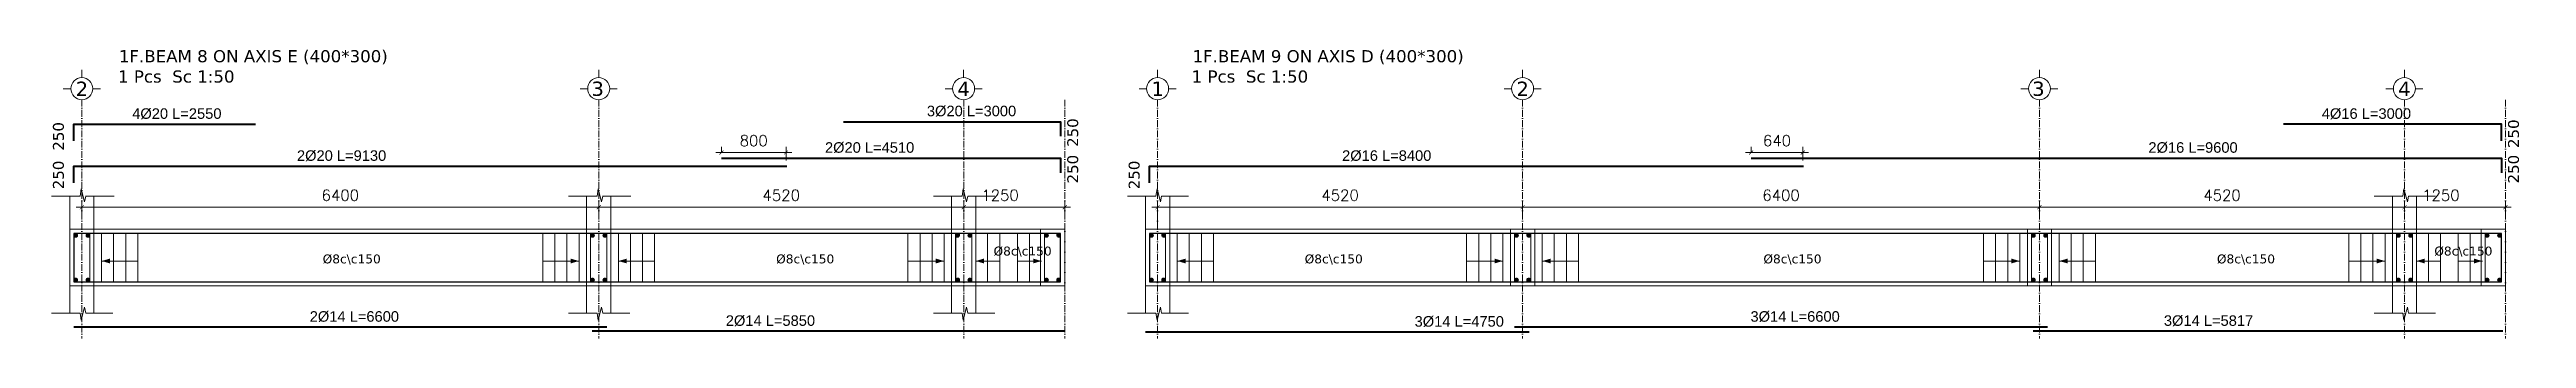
# Model space of a CAD drawing. Header units: inches. Extents: x -17020 to 43805, y -10194 to 123061.
# Drawn here: x 14624 to 17691, y 113907 to 114264 of the extents above; entities that cross this region are included whole.
import ezdxf

# ---------------------------------------------------------------- set-up
doc = ezdxf.new("R2010")
doc.units = ezdxf.units.IN
doc.header["$LTSCALE"] = 0.7
doc.header["$MEASUREMENT"] = 0
doc.linetypes.add('ACAD_ISO10W100', pattern=[18, 12, -3, 0, -3])
doc.layers.get('0').update_dxf_attribs({"lineweight": 13})
doc.layers.get('Defpoints').update_dxf_attribs({"lineweight": 5})
for name, color, linetype, lineweight in [('axis', 254, 'ACAD_ISO10W100', 9), ('BEAM FRAME', 5, 'Continuous', 18), ('COLUMN', 4, 'Continuous', 20), ('elevline', 30, 'Continuous', 20), ('FRAME 070', 5, 'Continuous', 60), ('hatch', 9, 'Continuous', 9), ('renforcment', 141, 'Continuous', 40), ('tex', 3, 'Continuous', 25), ('TEXT', 3, 'Continuous', 25), ('top rein. extension', 50, 'Continuous', 20), ('top renforcment', 7, 'Continuous', 40)]:
    doc.layers.add(name, color=color, linetype=linetype, lineweight=lineweight)
doc.styles.add('100', font='romans.shx', dxfattribs={"height": 13.5})
doc.styles.add('romanc', font='verdana.ttf', dxfattribs={"height": 250})
doc.styles.get("Standard").update_dxf_attribs({"font": 'arial.ttf', "height": 13})
doc.dimstyles.new('100', dxfattribs={"dimtxt": 13.5, "dimasz": 5, "dimexe": 7, "dimexo": 7, "dimgap": 8, "dimtad": 1, "dimdec": 0, "dimlfac": 10, "dimzin": 4, "dimdsep": 46, "dimtxsty": '100', "dimblk": 'ARCHTICK', "dimcen": 0.09, "dimdle": 7, "dimclrd": 1, "dimclre": 8, "dimclrt": 2, "dimadec": 0, "dimazin": 1, "dimtfac": 1, "dimtdec": 0, "dimtix": 1, "dimtofl": 0, "dimtmove": 0, "dimatfit": 3, "dimldrblk": 'ARCHTICK', "dimfxl": 0.18, "dimtolj": 1, "dimtzin": 0, "dimlwd": -1, "dimlwe": -1, "dimarcsym": 0})
doc.dimstyles.get("Standard").update_dxf_attribs({"dimtxt": 13, "dimasz": 5, "dimexe": 0.18, "dimexo": 0.0625, "dimgap": 6, "dimtad": 1, "dimdec": 0, "dimlfac": 10, "dimzin": 0, "dimdsep": 46, "dimtxsty": 'Standard', "dimblk": 'ARCHTICK', "dimcen": 0.09, "dimse1": 1, "dimse2": 1, "dimclrd": 1, "dimclre": 7, "dimclrt": 3, "dimadec": 0, "dimazin": 0, "dimtfac": 1, "dimtdec": 0, "dimtix": 1, "dimtofl": 0, "dimtmove": 0, "dimatfit": 3, "dimldrblk": 'ARCHTICK', "dimfxl": 1, "dimtolj": 1, "dimtzin": 0, "dimarcsym": 0})

msp = doc.modelspace()

# ---------------------------------------------------------------- texts
at = {"layer": 'tex', "style": 'romanc'}
for p in [(14961.95, 113999.54, -33654.09), (15523.48, 113999.54, -33654.09), (15792.66, 114009.27, -33654.09), (16177.91, 113999.54, -33654.09), (16745.95, 113999.54, -33654.09), (17307.48, 113999.54, -33654.09), (17576.66, 114009.27, -33654.09)]:
    msp.add_text('%%C8c\\c150', height=11, dxfattribs=at).set_placement(p)
at = {"layer": 'TEXT', "style": 'romanc'}
for s, height, p in [('1F.BEAM 8 ON AXIS E (400*300)', 15, (14709.59, 114248.04, -217.91)), ('1F.BEAM 9 ON AXIS D (400*300)', 15, (16039.01, 114248.04, -217.91)), ('2', 17.6, (14656.16, 114206.51, -217.91)), ('1 Pcs  Sc 1:50 ', 15, (14708.57, 114222.94, -217.91)), ('3', 17.6, (15294.82, 114206.51, -217.91)), ('4', 17.6, (15747.96, 114206.5, -217.91)), ('1', 17.6, (15988.16, 114206.51, -217.91)), ('1 Pcs  Sc 1:50 ', 15, (16037.99, 114222.94, -217.91)), ('2', 17.6, (16440.16, 114206.51, -217.91)), ('3', 17.6, (17078.82, 114206.51, -217.91)), ('4', 17.6, (17531.96, 114206.5, -217.91))]:
    msp.add_text(s, height=height, dxfattribs=at).set_placement(p)
for p in [(14641.48, 114138.82, -72739.24), (15897.44, 114143.43, -73392.95), (17681.44, 114142.07, -73392.95), (14641.48, 114091.13, -72739.24), (15897.44, 114098.31, -73392.95), (15973.48, 114091.13, -72957.14), (17681.44, 114098.31, -73392.95)]:
    msp.add_text('250', height=13.5, rotation=90, dxfattribs=at).set_placement(p)

# ---------------------------------------------------------------- blocks, each defined once
blk = doc.blocks.new('*D496')
at = {"layer": 'Defpoints', "color": 0, "transparency": 16777216}
for p in [(14623.8, 114119.5, -0.5), (14623.8, 114119.5), (15536.7, 114119.5, -167.8)]:
    blk.add_point(p, dxfattribs=at)
at = {"layer": 'TEXT', "color": 3, "transparency": 16777216, "insert": (14985.4, 114132.5), "char_height": 13, "attachment_point": 5}
blk.add_mtext('\\A1;2%%C20 L=9130', dxfattribs=at)
blk = doc.blocks.new('_ArchTick')
at = {"color": 0, "linetype": 'ByBlock', "lineweight": 0, "const_width": 0.15}
blk.add_lwpolyline([(-0.5, -0.5), (0.5, 0.5)], dxfattribs=at)
blk = doc.blocks.new('*D497')
at = {"color": 1, "transparency": 16777216}
blk.add_line((15296.8, 114068.9), (15762.8, 114068.9), dxfattribs=at)
at = {"color": 8, "transparency": 16777216}
for p, q in [((15303.8, 114062.3), (15303.8, 114075.9)), ((15755.8, 114062.9), (15755.8, 114075.9))]:
    blk.add_line(p, q, dxfattribs=at)
at = {"layer": 'Defpoints', "color": 0, "transparency": 16777216}
for p in [(15755.8, 114068.9), (15303.8, 114055.3), (15755.8, 114055.9)]:
    blk.add_point(p, dxfattribs=at)
at = {"color": 1, "transparency": 16777216, "xscale": 5, "yscale": 5, "zscale": 5, "rotation": 180}
blk.add_blockref('_ArchTick', (15303.8, 114068.9), dxfattribs=at)
at = {"color": 1, "transparency": 16777216, "xscale": 5, "yscale": 5, "zscale": 5}
blk.add_blockref('_ArchTick', (15755.8, 114068.9), dxfattribs=at)
at = {"color": 2, "transparency": 16777216, "insert": (15529.8, 114083.7), "char_height": 13.5, "attachment_point": 5, "style": '100'}
blk.add_mtext('\\A1;4520', dxfattribs=at)
blk = doc.blocks.new('*D498')
at = {"layer": 'Defpoints', "color": 0, "transparency": 16777216}
for p in [(15455.7, 114129.5, -157.8), (15455.7, 114129.5), (15906.8, 114129.5, -218.5)]:
    blk.add_point(p, dxfattribs=at)
at = {"layer": 'TEXT', "color": 3, "transparency": 16777216, "insert": (15639.2, 114142.5), "char_height": 13, "attachment_point": 5}
blk.add_mtext('\\A1;2%%C20 L=4510', dxfattribs=at)
blk = doc.blocks.new('*D504')
at = {"color": 1, "transparency": 16777216}
blk.add_line((15542.7, 114136.5), (15448.7, 114136.5), dxfattribs=at)
at = {"color": 8, "transparency": 16777216}
for p, q in [((15455.7, 114136.5), (15455.7, 114143.5)), ((15535.7, 114126.5), (15535.7, 114143.5))]:
    blk.add_line(p, q, dxfattribs=at)
at = {"layer": 'Defpoints', "color": 0, "transparency": 16777216}
for p in [(15455.7, 114136.5), (15455.7, 114129.5), (15535.7, 114119.5)]:
    blk.add_point(p, dxfattribs=at)
at = {"color": 1, "transparency": 16777216, "xscale": 5, "yscale": 5, "zscale": 5, "rotation": 180}
blk.add_blockref('_ArchTick', (15455.7, 114136.5), dxfattribs=at)
at = {"color": 1, "transparency": 16777216, "xscale": 5, "yscale": 5, "zscale": 5}
blk.add_blockref('_ArchTick', (15535.7, 114136.5), dxfattribs=at)
at = {"color": 2, "transparency": 16777216, "insert": (15495.7, 114151.2), "char_height": 13.5, "attachment_point": 5, "style": '100'}
blk.add_mtext('\\A1;800', dxfattribs=at)
blk = doc.blocks.new('*D499')
at = {"color": 1, "transparency": 16777216}
blk.add_line((15310.8, 114068.9), (14656.8, 114068.9), dxfattribs=at)
at = {"color": 8, "transparency": 16777216}
for p, q in [((14663.8, 114060), (14663.8, 114075.9)), ((15303.8, 114062.3), (15303.8, 114075.9))]:
    blk.add_line(p, q, dxfattribs=at)
at = {"layer": 'Defpoints', "color": 0, "transparency": 16777216}
for p in [(14663.8, 114068.9), (14663.8, 114053), (15303.8, 114055.3)]:
    blk.add_point(p, dxfattribs=at)
at = {"color": 1, "transparency": 16777216, "xscale": 5, "yscale": 5, "zscale": 5, "rotation": 180}
blk.add_blockref('_ArchTick', (14663.8, 114068.9), dxfattribs=at)
at = {"color": 1, "transparency": 16777216, "xscale": 5, "yscale": 5, "zscale": 5}
blk.add_blockref('_ArchTick', (15303.8, 114068.9), dxfattribs=at)
at = {"color": 2, "transparency": 16777216, "insert": (14983.8, 114083.7), "char_height": 13.5, "attachment_point": 5, "style": '100'}
blk.add_mtext('\\A1;6400', dxfattribs=at)
blk = doc.blocks.new('*D500')
at = {"layer": 'Defpoints', "color": 0, "transparency": 16777216}
for p in [(14623.8, 114171.4, -218.4), (14623.8, 114171.4), (14878.8, 114171.4, -217.9)]:
    blk.add_point(p, dxfattribs=at)
at = {"layer": 'TEXT', "color": 3, "transparency": 16777216, "insert": (14781.4, 114184.4), "char_height": 13, "attachment_point": 5}
blk.add_mtext('\\A1;4%%C20 L=2550', dxfattribs=at)
blk = doc.blocks.new('*D501')
at = {"layer": 'Defpoints', "color": 0, "transparency": 16777216}
for p in [(14653.8, 113920.7, -13652.7), (15313.8, 113920.7, -37100.9), (15313.8, 113920.7)]:
    blk.add_point(p, dxfattribs=at)
at = {"layer": 'TEXT', "color": 3, "transparency": 16777216, "insert": (15001.2, 113933.7), "char_height": 13, "attachment_point": 5}
blk.add_mtext('\\A1;2%%C14 L=6600', dxfattribs=at)
blk = doc.blocks.new('*D502')
at = {"color": 1, "transparency": 16777216}
blk.add_line((15887.8, 114068.9), (15748.8, 114068.9), dxfattribs=at)
at = {"color": 8, "transparency": 16777216}
for p, q in [((15755.8, 114062.8), (15755.8, 114075.9)), ((15880.8, 114062.6), (15880.8, 114075.9))]:
    blk.add_line(p, q, dxfattribs=at)
at = {"layer": 'Defpoints', "color": 0, "transparency": 16777216}
for p in [(15755.8, 114068.9), (15755.8, 114055.8), (15880.8, 114055.6)]:
    blk.add_point(p, dxfattribs=at)
at = {"color": 1, "transparency": 16777216, "xscale": 5, "yscale": 5, "zscale": 5, "rotation": 180}
blk.add_blockref('_ArchTick', (15755.8, 114068.9), dxfattribs=at)
at = {"color": 1, "transparency": 16777216, "xscale": 5, "yscale": 5, "zscale": 5}
blk.add_blockref('_ArchTick', (15880.8, 114068.9), dxfattribs=at)
at = {"color": 2, "transparency": 16777216, "insert": (15800.8, 114083.7), "char_height": 13.5, "attachment_point": 5, "style": '100'}
blk.add_mtext('\\A1;1250', dxfattribs=at)
blk = doc.blocks.new('*D503')
at = {"layer": 'Defpoints', "color": 0, "transparency": 16777216}
for p in [(15295.8, 113915.6, -13652.7), (15880.8, 113915.6, -37100.9), (15880.8, 113915.6)]:
    blk.add_point(p, dxfattribs=at)
at = {"layer": 'TEXT', "color": 3, "transparency": 16777216, "insert": (15516.4, 113928.6), "char_height": 13, "attachment_point": 5}
blk.add_mtext('\\A1;2%%C14 L=5850', dxfattribs=at)
blk = doc.blocks.new('*D505')
at = {"layer": 'Defpoints', "color": 0, "transparency": 16777216}
for p in [(15606.7, 114174.6, -157.8), (15606.7, 114174.6), (15906.8, 114174.6, -218.5)]:
    blk.add_point(p, dxfattribs=at)
at = {"layer": 'TEXT', "color": 3, "transparency": 16777216, "insert": (15765.4, 114187.6), "char_height": 13, "attachment_point": 5}
blk.add_mtext('\\A1;3%%C20 L=3000', dxfattribs=at)
blk = doc.blocks.new('*D516')
at = {"layer": 'Defpoints', "color": 0, "transparency": 16777216}
for p in [(15955.8, 114119.5, -218.4), (15955.8, 114119.5), (16795.7, 114119.5, -167.8)]:
    blk.add_point(p, dxfattribs=at)
at = {"layer": 'TEXT', "color": 3, "transparency": 16777216, "insert": (16279.5, 114132.5), "char_height": 13, "attachment_point": 5}
blk.add_mtext('\\A1;2%%C16 L=8400', dxfattribs=at)
blk = doc.blocks.new('*D517')
at = {"color": 1, "transparency": 16777216}
blk.add_line((17080.8, 114068.9), (17546.8, 114068.9), dxfattribs=at)
at = {"color": 8, "transparency": 16777216}
for p, q in [((17087.8, 114062.3), (17087.8, 114075.9)), ((17539.8, 114062.9), (17539.8, 114075.9))]:
    blk.add_line(p, q, dxfattribs=at)
at = {"layer": 'Defpoints', "color": 0, "transparency": 16777216}
for p in [(17539.8, 114068.9), (17087.8, 114055.3), (17539.8, 114055.9)]:
    blk.add_point(p, dxfattribs=at)
at = {"color": 1, "transparency": 16777216, "xscale": 5, "yscale": 5, "zscale": 5, "rotation": 180}
blk.add_blockref('_ArchTick', (17087.8, 114068.9), dxfattribs=at)
at = {"color": 1, "transparency": 16777216, "xscale": 5, "yscale": 5, "zscale": 5}
blk.add_blockref('_ArchTick', (17539.8, 114068.9), dxfattribs=at)
at = {"color": 2, "transparency": 16777216, "insert": (17313.8, 114083.7), "char_height": 13.5, "attachment_point": 5, "style": '100'}
blk.add_mtext('\\A1;4520', dxfattribs=at)
blk = doc.blocks.new('*D518')
at = {"layer": 'Defpoints', "color": 0, "transparency": 16777216}
for p in [(16730.7, 114129.5, -157.8), (16730.7, 114129.5), (17690.8, 114129.5, -218.5)]:
    blk.add_point(p, dxfattribs=at)
at = {"layer": 'TEXT', "color": 3, "transparency": 16777216, "insert": (17277.9, 114142.5), "char_height": 13, "attachment_point": 5}
blk.add_mtext('\\A1;2%%C16 L=9600', dxfattribs=at)
blk = doc.blocks.new('*D526')
at = {"color": 1, "transparency": 16777216}
blk.add_line((16801.7, 114136.5), (16723.7, 114136.5), dxfattribs=at)
at = {"color": 8, "transparency": 16777216}
for p, q in [((16730.7, 114136.5), (16730.7, 114143.5)), ((16794.7, 114126.5), (16794.7, 114143.5))]:
    blk.add_line(p, q, dxfattribs=at)
at = {"layer": 'Defpoints', "color": 0, "transparency": 16777216}
for p in [(16730.7, 114136.5), (16730.7, 114129.5), (16794.7, 114119.5)]:
    blk.add_point(p, dxfattribs=at)
at = {"color": 1, "transparency": 16777216, "xscale": 5, "yscale": 5, "zscale": 5, "rotation": 180}
blk.add_blockref('_ArchTick', (16730.7, 114136.5), dxfattribs=at)
at = {"color": 1, "transparency": 16777216, "xscale": 5, "yscale": 5, "zscale": 5}
blk.add_blockref('_ArchTick', (16794.7, 114136.5), dxfattribs=at)
at = {"color": 2, "transparency": 16777216, "insert": (16762.7, 114151.2), "char_height": 13.5, "attachment_point": 5, "style": '100'}
blk.add_mtext('\\A1;640', dxfattribs=at)
blk = doc.blocks.new('*D519')
at = {"color": 1, "transparency": 16777216}
blk.add_line((17094.8, 114068.9), (16440.8, 114068.9), dxfattribs=at)
at = {"color": 8, "transparency": 16777216}
for p, q in [((16447.8, 114060), (16447.8, 114075.9)), ((17087.8, 114062.3), (17087.8, 114075.9))]:
    blk.add_line(p, q, dxfattribs=at)
at = {"layer": 'Defpoints', "color": 0, "transparency": 16777216}
for p in [(16447.8, 114068.9), (16447.8, 114053), (17087.8, 114055.3)]:
    blk.add_point(p, dxfattribs=at)
at = {"color": 1, "transparency": 16777216, "xscale": 5, "yscale": 5, "zscale": 5, "rotation": 180}
blk.add_blockref('_ArchTick', (16447.8, 114068.9), dxfattribs=at)
at = {"color": 1, "transparency": 16777216, "xscale": 5, "yscale": 5, "zscale": 5}
blk.add_blockref('_ArchTick', (17087.8, 114068.9), dxfattribs=at)
at = {"color": 2, "transparency": 16777216, "insert": (16767.8, 114083.7), "char_height": 13.5, "attachment_point": 5, "style": '100'}
blk.add_mtext('\\A1;6400', dxfattribs=at)
blk = doc.blocks.new('*D520')
at = {"color": 1, "transparency": 16777216}
blk.add_line((15988.8, 114068.9), (16454.8, 114068.9), dxfattribs=at)
at = {"color": 8, "transparency": 16777216}
for p, q in [((15995.8, 114047.7), (15995.8, 114075.9)), ((16447.8, 114060), (16447.8, 114075.9))]:
    blk.add_line(p, q, dxfattribs=at)
at = {"layer": 'Defpoints', "color": 0, "transparency": 16777216}
for p in [(16447.8, 114068.9), (15995.8, 114040.7), (16447.8, 114053)]:
    blk.add_point(p, dxfattribs=at)
at = {"color": 1, "transparency": 16777216, "xscale": 5, "yscale": 5, "zscale": 5, "rotation": 180}
blk.add_blockref('_ArchTick', (15995.8, 114068.9), dxfattribs=at)
at = {"color": 1, "transparency": 16777216, "xscale": 5, "yscale": 5, "zscale": 5}
blk.add_blockref('_ArchTick', (16447.8, 114068.9), dxfattribs=at)
at = {"color": 2, "transparency": 16777216, "insert": (16221.8, 114083.7), "char_height": 13.5, "attachment_point": 5, "style": '100'}
blk.add_mtext('\\A1;4520', dxfattribs=at)
blk = doc.blocks.new('*D521')
at = {"layer": 'Defpoints', "color": 0, "transparency": 16777216}
for p in [(17389.8, 114171.4, -209.5), (17689.8, 114171.4, -218.4), (17689.8, 114171.4)]:
    blk.add_point(p, dxfattribs=at)
at = {"layer": 'TEXT', "color": 3, "transparency": 16777216, "insert": (17492.6, 114184.4), "char_height": 13, "attachment_point": 5}
blk.add_mtext('\\A1;4%%C16 L=3000', dxfattribs=at)
blk = doc.blocks.new('*D522')
at = {"layer": 'Defpoints', "color": 0, "transparency": 16777216}
for p in [(15980.8, 113914.6, -13652.7), (16455.8, 113914.6, -37100.9), (16455.8, 113914.6)]:
    blk.add_point(p, dxfattribs=at)
at = {"layer": 'TEXT', "color": 3, "transparency": 16777216, "insert": (16369.3, 113927.6), "char_height": 13, "attachment_point": 5}
blk.add_mtext('\\A1;3%%C14 L=4750', dxfattribs=at)
blk = doc.blocks.new('*D523')
at = {"layer": 'Defpoints', "color": 0, "transparency": 16777216}
for p in [(16437.8, 113920.7, -13652.7), (17097.8, 113920.7, -37100.9), (17097.8, 113920.7)]:
    blk.add_point(p, dxfattribs=at)
at = {"layer": 'TEXT', "color": 3, "transparency": 16777216, "insert": (16785.2, 113933.7), "char_height": 13, "attachment_point": 5}
blk.add_mtext('\\A1;3%%C14 L=6600', dxfattribs=at)
blk = doc.blocks.new('*D524')
at = {"color": 1, "transparency": 16777216}
blk.add_line((17671.8, 114068.9), (17532.8, 114068.9), dxfattribs=at)
at = {"color": 8, "transparency": 16777216}
for p, q in [((17539.8, 114062.8), (17539.8, 114075.9)), ((17664.8, 114062.6), (17664.8, 114075.9))]:
    blk.add_line(p, q, dxfattribs=at)
at = {"layer": 'Defpoints', "color": 0, "transparency": 16777216}
for p in [(17539.8, 114068.9), (17539.8, 114055.8), (17664.8, 114055.6)]:
    blk.add_point(p, dxfattribs=at)
at = {"color": 1, "transparency": 16777216, "xscale": 5, "yscale": 5, "zscale": 5, "rotation": 180}
blk.add_blockref('_ArchTick', (17539.8, 114068.9), dxfattribs=at)
at = {"color": 1, "transparency": 16777216, "xscale": 5, "yscale": 5, "zscale": 5}
blk.add_blockref('_ArchTick', (17664.8, 114068.9), dxfattribs=at)
at = {"color": 2, "transparency": 16777216, "insert": (17584.8, 114083.7), "char_height": 13.5, "attachment_point": 5, "style": '100'}
blk.add_mtext('\\A1;1250', dxfattribs=at)
blk = doc.blocks.new('*D525')
at = {"layer": 'Defpoints', "color": 0, "transparency": 16777216}
for p in [(17079.8, 113915.6, -13652.7), (17661.5, 113915.6, -37100.9), (17661.5, 113915.6)]:
    blk.add_point(p, dxfattribs=at)
at = {"layer": 'TEXT', "color": 3, "transparency": 16777216, "insert": (17297.1, 113928.6), "char_height": 13, "attachment_point": 5}
blk.add_mtext('\\A1;3%%C14 L=5817', dxfattribs=at)

# ---------------------------------------------------------------- dimensions: what is measured, and where the dimension line sits
for base, p1, p2, picture, middle in [((15455.74, 114136.49, -217.91), (15535.74, 114119.49, -217.91), (15455.74, 114129.49, -217.91), '*D504', (15495.74, 114151.24, -217.91)), ((16730.74, 114136.49, -217.91), (16794.74, 114119.49, -217.91), (16730.74, 114129.49, -217.91), '*D526', (16762.74, 114151.24, -217.91))]:
    dim = msp.add_linear_dim(base=base, p1=p1, p2=p2, dimstyle='100')
    dim.commit()
    dim.dimension.update_dxf_attribs({"geometry": picture, "text_midpoint": middle})
for base, p1, p2, picture, middle in [((14663.76, 114068.91, -217.91), (15303.76, 114055.32, -217.91), (14663.76, 114053, -217.91), '*D499', (14983.76, 114068.91, -217.91)), ((15755.76, 114068.91, -217.91), (15880.76, 114055.59, -217.91), (15755.76, 114055.8, -217.91), '*D502', (15800.76, 114068.91, -217.91)), ((16447.76, 114068.91, -217.91), (17087.76, 114055.32, -217.91), (16447.76, 114053, -217.91), '*D519', (16767.76, 114068.91, -217.91)), ((17539.76, 114068.91, -217.91), (17664.76, 114055.59, -217.91), (17539.76, 114055.8, -217.91), '*D524', (17584.76, 114068.91, -217.91))]:
    dim = msp.add_linear_dim(base=base, p1=p1, p2=p2, angle=180, dimstyle='100')
    dim.commit()
    dim.dimension.update_dxf_attribs({"geometry": picture, "text_midpoint": middle, "dimtype": 160})
for base, p1, p2, picture, middle in [((15755.76, 114068.91, -217.91), (15303.76, 114055.32, -217.91), (15755.76, 114055.92, -217.91), '*D497', (15529.76, 114068.91, -217.91)), ((16447.76, 114068.91, -217.91), (15995.76, 114040.72, -217.91), (16447.76, 114053, -217.91), '*D520', (16221.76, 114068.91, -217.91)), ((17539.76, 114068.91, -217.91), (17087.76, 114055.32, -217.91), (17539.76, 114055.92, -217.91), '*D517', (17313.76, 114068.91, -217.91))]:
    dim = msp.add_linear_dim(base=base, p1=p1, p2=p2, dimstyle='100')
    dim.commit()
    dim.dimension.update_dxf_attribs({"geometry": picture, "text_midpoint": middle, "dimtype": 160})
at = {"layer": 'TEXT'}
for base, p1, p2, angle, text, picture, middle in [((14623.76, 114171.4), (14878.76, 114171.4, -217.91), (14623.76, 114171.4, -218.39), 180, '4%%C20 L=<>', '*D500', (14781.42, 114171.4)), ((15606.74, 114174.61, -217.91), (15906.76, 114174.61, -436.45), (15606.74, 114174.61, -375.69), 180, '3%%C20 L=<>', '*D505', (15765.4, 114174.61, -217.91)), ((17689.76, 114171.4, -217.91), (17389.76, 114171.4, -427.45), (17689.76, 114171.4, -436.29), 0, '4%%C16 L=<>', '*D521', (17492.62, 114171.4, -217.91)), ((15455.74, 114129.49, -217.91), (15906.76, 114129.49, -436.45), (15455.74, 114129.49, -375.69), 180, '2%%C20 L=<>', '*D498', (15639.18, 114129.49, -217.91)), ((16730.74, 114129.49, -217.91), (17690.76, 114129.49, -436.45), (16730.74, 114129.49, -375.69), 180, '2%%C16 L=<>', '*D518', (17277.88, 114129.49, -217.91)), ((14623.76, 114119.49, -217.91), (15536.74, 114119.49, -385.67), (14623.76, 114119.49, -218.39), 180, '2%%C20 L=<>', '*D496', (14985.43, 114119.49, -217.91)), ((15955.76, 114119.49, -217.91), (16795.74, 114119.49, -385.67), (15955.76, 114119.49, -436.29), 180, '2%%C16 L=<>', '*D516', (16279.54, 114119.49, -217.91)), ((15313.76, 113920.74, 12149.06), (14653.76, 113920.74, -1503.63), (15313.76, 113920.74, -24951.83), 0, '2%%C14 L=<>', '*D501', (15001.15, 113920.74, 12149.06)), ((15880.76, 113915.62, 12149.06), (15295.76, 113915.62, -1503.63), (15880.76, 113915.62, -24951.83), 0, '2%%C14 L=<>', '*D503', (15516.36, 113915.62, 12149.06)), ((16455.76, 113914.6, 12149.06), (15980.76, 113914.6, -1503.63), (16455.76, 113914.6, -24951.83), 0, '3%%C14 L=<>', '*D522', (16369.34, 113914.6, 12149.06)), ((17097.76, 113920.74, 12149.06), (16437.76, 113920.74, -1503.63), (17097.76, 113920.74, -24951.83), 0, '3%%C14 L=<>', '*D523', (16785.15, 113920.74, 12149.06)), ((17661.46, 113915.62, 12149.06), (17079.76, 113915.62, -1503.63), (17661.46, 113915.62, -24951.83), 0, '3%%C14 L=<>', '*D525', (17297.06, 113915.62, 12149.06))]:
    dim = msp.add_linear_dim(base=base, p1=p1, p2=p2, angle=angle, text=text, dimstyle='Standard', override={"dimsd1": 1, "dimsd2": 1, "dimfxl": 0.1, "dimfxlon": 1}, dxfattribs=at)
    dim.commit()
    dim.dimension.update_dxf_attribs({"geometry": picture, "text_midpoint": middle, "dimtype": 161})

# ---------------------------------------------------------------- hatches: boundary and pattern name
at = {"layer": 'elevline'}
for points in [[(14658.52, 114034.24, 1), (14653.76, 114034.24, 1)], [(14669.01, 114034.24, -1), (14673.76, 114034.24, -1)], [(15298.52, 114034.24, 1), (15293.76, 114034.24, 1)], [(15309.01, 114034.24, -1), (15313.76, 114034.24, -1)], [(15750.52, 114034.24, 1), (15745.76, 114034.24, 1)], [(15761.01, 114034.24, -1), (15765.76, 114034.24, -1)], [(15860.52, 114034.24, 1), (15855.76, 114034.24, 1)], [(15871.01, 114034.24, -1), (15875.76, 114034.24, -1)], [(15990.52, 114034.24, 1), (15985.76, 114034.24, 1)], [(16001.01, 114034.24, -1), (16005.76, 114034.24, -1)], [(16442.52, 114034.24, 1), (16437.76, 114034.24, 1)], [(16453.01, 114034.24, -1), (16457.76, 114034.24, -1)], [(17082.52, 114034.24, 1), (17077.76, 114034.24, 1)], [(17093.01, 114034.24, -1), (17097.76, 114034.24, -1)], [(17534.52, 114034.24, 1), (17529.76, 114034.24, 1)], [(17545.01, 114034.24, -1), (17549.76, 114034.24, -1)], [(17644.52, 114034.24, 1), (17639.76, 114034.24, 1)], [(17655.01, 114034.24, -1), (17659.76, 114034.24, -1)], [(14658.52, 113978.99, -1), (14653.76, 113978.99, -1)], [(14669.01, 113978.99, 1), (14673.76, 113978.99, 1)], [(15298.52, 113978.99, -1), (15293.76, 113978.99, -1)], [(15309.01, 113978.99, 1), (15313.76, 113978.99, 1)], [(15750.52, 113978.99, -1), (15745.76, 113978.99, -1)], [(15761.01, 113978.99, 1), (15765.76, 113978.99, 1)], [(15860.52, 113978.99, -1), (15855.76, 113978.99, -1)], [(15871.01, 113978.99, 1), (15875.76, 113978.99, 1)], [(15990.52, 113978.99, -1), (15985.76, 113978.99, -1)], [(16001.01, 113978.99, 1), (16005.76, 113978.99, 1)], [(16442.52, 113978.99, -1), (16437.76, 113978.99, -1)], [(16453.01, 113978.99, 1), (16457.76, 113978.99, 1)], [(17082.52, 113978.99, -1), (17077.76, 113978.99, -1)], [(17093.01, 113978.99, 1), (17097.76, 113978.99, 1)], [(17534.52, 113978.99, -1), (17529.76, 113978.99, -1)], [(17545.01, 113978.99, 1), (17549.76, 113978.99, 1)], [(17644.52, 113978.99, -1), (17639.76, 113978.99, -1)], [(17655.01, 113978.99, 1), (17659.76, 113978.99, 1)]]:
    msp.add_hatch(color=256, dxfattribs=at).paths.add_polyline_path(points)

# ---------------------------------------------------------------- linework, layer by layer
at = {"layer": 'axis'}
for p, q in [((14663.76, 114201.81, -217.91), (14663.76, 113906.88, -217.91)), ((14663.76, 114201.81, -217.91), (14663.76, 113906.88, -217.91)), ((15303.76, 114201.81, -217.91), (15303.76, 113906.88, -217.91)), ((15755.76, 114201.81, -217.91), (15755.76, 113906.88, -217.91)), ((15880.76, 114201.81, -217.91), (15880.76, 113906.88, -217.91)), ((15995.76, 114201.81, -217.91), (15995.76, 113906.88, -217.91)), ((16447.76, 114201.81, -217.91), (16447.76, 113906.88, -217.91)), ((16447.76, 114201.81, -217.91), (16447.76, 113906.88, -217.91)), ((17087.76, 114201.81, -217.91), (17087.76, 113906.88, -217.91)), ((17539.76, 114201.81, -217.91), (17539.76, 113906.88, -217.91)), ((17664.76, 114201.81, -217.91), (17664.76, 113906.88, -217.91))]:
    msp.add_line(p, q, dxfattribs=at)
at = {"layer": 'BEAM FRAME'}
for points in [[(14648.76, 113971.61), (15880.76, 113971.61), (15880.76, 114041.61), (14648.76, 114041.61)], [(15980.76, 113971.61), (17664.76, 113971.61), (17664.76, 114041.61), (15980.76, 114041.61)]]:
    msp.add_lwpolyline(points, close=True, dxfattribs=at)
at = {"layer": 'COLUMN', "lineweight": 20}
for p, q in [((14648.76, 114082.54), (14648.76, 114041.61)), ((14678.76, 114082.54), (14678.76, 114041.61)), ((15288.76, 114082.54), (15288.76, 114041.61)), ((15318.76, 114082.54), (15318.76, 114041.61)), ((15740.76, 114082.54), (15740.76, 114041.61)), ((15770.76, 114082.54), (15770.76, 114041.61)), ((15980.76, 114082.54), (15980.76, 114041.61)), ((16010.76, 114082.54), (16010.76, 114041.61)), ((17524.76, 114082.54), (17524.76, 114041.61)), ((17554.76, 114082.54), (17554.76, 114041.61)), ((14648.76, 113938.19), (14648.76, 113971.61)), ((14678.76, 113938.19), (14678.76, 113971.61)), ((15288.76, 113938.19), (15288.76, 113971.61)), ((15318.76, 113938.19), (15318.76, 113971.61)), ((15740.76, 113938.19), (15740.76, 113971.61)), ((15770.76, 113938.19), (15770.76, 113971.61)), ((15980.76, 113938.19), (15980.76, 113971.61)), ((16010.76, 113938.19), (16010.76, 113971.61)), ((17524.76, 113938.19), (17524.76, 113971.61)), ((17554.76, 113938.19), (17554.76, 113971.61))]:
    msp.add_line(p, q, dxfattribs=at)
at = {"layer": 'elevline'}
for p, q in [((14688.08, 113976.61, -217.91), (14688.08, 114036.61, -217.91)), ((14703.03, 113976.61, -217.91), (14703.03, 114036.61, -217.91)), ((14718.03, 113976.61, -217.91), (14718.03, 114036.61, -217.91)), ((14733.03, 113976.61, -217.91), (14733.03, 114036.61, -217.91)), ((15234.49, 113976.61, -217.91), (15234.49, 114036.61, -217.91)), ((15249.49, 113976.61, -217.91), (15249.49, 114036.61, -217.91)), ((15264.49, 113976.61, -217.91), (15264.49, 114036.61, -217.91)), ((15279.45, 113976.61, -217.91), (15279.45, 114036.61, -217.91)), ((15328.08, 113976.61, -217.91), (15328.08, 114036.61, -217.91)), ((15343.03, 113976.61, -217.91), (15343.03, 114036.61, -217.91)), ((15358.03, 113976.61, -217.91), (15358.03, 114036.61, -217.91)), ((15373.03, 113976.61, -217.91), (15373.03, 114036.61, -217.91)), ((15686.69, 113976.61, -217.91), (15686.69, 114036.61, -217.91)), ((15701.69, 113976.61, -217.91), (15701.69, 114036.61, -217.91)), ((15716.69, 113976.61, -217.91), (15716.69, 114036.61, -217.91)), ((15731.65, 113976.61, -217.91), (15731.65, 114036.61, -217.91)), ((15745.72, 113976.61, -217.91), (15745.72, 114036.61, -217.91)), ((15785.26, 113976.61, -217.91), (15785.26, 114036.61, -217.91)), ((15800.26, 113976.61, -217.91), (15800.26, 114036.61, -217.91)), ((15822.26, 113976.61, -217.91), (15822.26, 114036.61, -217.91)), ((15837.26, 113976.61, -217.91), (15837.26, 114036.61, -217.91)), ((15855.72, 113976.61, -217.91), (15855.72, 114036.61, -217.91)), ((16020.08, 113976.61, -217.91), (16020.08, 114036.61, -217.91)), ((16035.03, 113976.61, -217.91), (16035.03, 114036.61, -217.91)), ((16050.03, 113976.61, -217.91), (16050.03, 114036.61, -217.91)), ((16065.03, 113976.61, -217.91), (16065.03, 114036.61, -217.91)), ((16378.49, 113976.61, -217.91), (16378.49, 114036.61, -217.91)), ((16393.49, 113976.61, -217.91), (16393.49, 114036.61, -217.91)), ((16408.49, 113976.61, -217.91), (16408.49, 114036.61, -217.91)), ((16423.45, 113976.61, -217.91), (16423.45, 114036.61, -217.91)), ((16472.08, 113976.61, -217.91), (16472.08, 114036.61, -217.91)), ((16487.03, 113976.61, -217.91), (16487.03, 114036.61, -217.91)), ((16502.03, 113976.61, -217.91), (16502.03, 114036.61, -217.91)), ((16517.03, 113976.61, -217.91), (16517.03, 114036.61, -217.91)), ((17018.49, 113976.61, -217.91), (17018.49, 114036.61, -217.91)), ((17033.49, 113976.61, -217.91), (17033.49, 114036.61, -217.91)), ((17048.49, 113976.61, -217.91), (17048.49, 114036.61, -217.91)), ((17063.45, 113976.61, -217.91), (17063.45, 114036.61, -217.91)), ((17112.08, 113976.61, -217.91), (17112.08, 114036.61, -217.91)), ((17127.03, 113976.61, -217.91), (17127.03, 114036.61, -217.91)), ((17142.03, 113976.61, -217.91), (17142.03, 114036.61, -217.91)), ((17157.03, 113976.61, -217.91), (17157.03, 114036.61, -217.91)), ((17470.69, 113976.61, -217.91), (17470.69, 114036.61, -217.91)), ((17485.69, 113976.61, -217.91), (17485.69, 114036.61, -217.91)), ((17500.69, 113976.61, -217.91), (17500.69, 114036.61, -217.91)), ((17515.65, 113976.61, -217.91), (17515.65, 114036.61, -217.91)), ((17529.72, 113976.61, -217.91), (17529.72, 114036.61, -217.91)), ((17569.26, 113976.61, -217.91), (17569.26, 114036.61, -217.91)), ((17584.26, 113976.61, -217.91), (17584.26, 114036.61, -217.91)), ((17606.26, 113976.61, -217.91), (17606.26, 114036.61, -217.91)), ((17621.26, 113976.61, -217.91), (17621.26, 114036.61, -217.91)), ((17639.72, 113976.61, -217.91), (17639.72, 114036.61, -217.91))]:
    msp.add_line(p, q, dxfattribs=at)
for centre in [(14656.14, 114034.24, -217.91), (14671.39, 114034.24, -217.91), (15296.14, 114034.24, -217.91), (15311.39, 114034.24, -217.91), (15748.14, 114034.24, -217.91), (15763.39, 114034.24, -217.91), (15858.14, 114034.24, -217.91), (15873.39, 114034.24, -217.91), (15988.14, 114034.24, -217.91), (16003.39, 114034.24, -217.91), (16440.14, 114034.24, -217.91), (16455.39, 114034.24, -217.91), (17080.14, 114034.24, -217.91), (17095.39, 114034.24, -217.91), (17532.14, 114034.24, -217.91), (17547.39, 114034.24, -217.91), (17642.14, 114034.24, -217.91), (17657.39, 114034.24, -217.91), (14656.14, 113978.99, -217.91), (14671.39, 113978.99, -217.91), (15296.14, 113978.99, -217.91), (15311.39, 113978.99, -217.91), (15748.14, 113978.99, -217.91), (15763.39, 113978.99, -217.91), (15858.14, 113978.99, -217.91), (15873.39, 113978.99, -217.91), (15988.14, 113978.99, -217.91), (16003.39, 113978.99, -217.91), (16440.14, 113978.99, -217.91), (16455.39, 113978.99, -217.91), (17080.14, 113978.99, -217.91), (17095.39, 113978.99, -217.91), (17532.14, 113978.99, -217.91), (17547.39, 113978.99, -217.91), (17642.14, 113978.99, -217.91), (17657.39, 113978.99, -217.91)]:
    msp.add_circle(centre, 2.38, dxfattribs=at)
at = {"layer": 'FRAME 070', "lineweight": 20}
for p, q in [((14626.37, 114082.54), (14661.73, 114082.54)), ((14661.73, 114082.54), (14663.08, 114091.54)), ((14663.08, 114091.54), (14667.26, 114075.47)), ((14667.26, 114075.47), (14668.77, 114082.54)), ((14668.29, 114082.54), (14703.65, 114082.54)), ((15266.37, 114082.54), (15301.73, 114082.54)), ((15301.73, 114082.54), (15303.08, 114091.54)), ((15303.08, 114091.54), (15307.26, 114075.47)), ((15307.26, 114075.47), (15308.77, 114082.54)), ((15308.29, 114082.54), (15343.65, 114082.54)), ((15718.37, 114082.54), (15753.73, 114082.54)), ((15753.73, 114082.54), (15755.08, 114091.54)), ((15755.08, 114091.54), (15759.26, 114075.47)), ((15759.26, 114075.47), (15760.77, 114082.54)), ((15760.77, 114082.54), (15794.16, 114082.54)), ((15958.37, 114082.54), (15993.73, 114082.54)), ((15993.73, 114082.54), (15995.08, 114091.54)), ((15995.08, 114091.54), (15999.26, 114075.47)), ((15999.26, 114075.47), (16000.77, 114082.54)), ((16000.77, 114082.54), (16034.16, 114082.54)), ((17502.37, 114082.54), (17537.73, 114082.54)), ((17537.73, 114082.54), (17539.08, 114091.54)), ((17539.08, 114091.54), (17543.26, 114075.47)), ((17543.26, 114075.47), (17544.77, 114082.54)), ((17544.77, 114082.54), (17578.16, 114082.54)), ((14663.08, 113929.19), (14667.26, 113945.26)), ((14667.26, 113945.26), (14668.77, 113938.19)), ((15303.08, 113929.19), (15307.26, 113945.26)), ((15307.26, 113945.26), (15308.77, 113938.19)), ((15755.08, 113929.19), (15759.26, 113945.26)), ((15759.26, 113945.26), (15760.77, 113938.19)), ((15995.08, 113929.19), (15999.26, 113945.26)), ((15999.26, 113945.26), (16000.77, 113938.19)), ((17539.08, 113929.19), (17543.26, 113945.26)), ((17543.26, 113945.26), (17544.77, 113938.19)), ((14626.37, 113938.19), (14661.73, 113938.19)), ((14661.73, 113938.19), (14663.08, 113929.19)), ((14668.77, 113938.19), (14702.16, 113938.19)), ((15266.37, 113938.19), (15301.73, 113938.19)), ((15301.73, 113938.19), (15303.08, 113929.19)), ((15308.77, 113938.19), (15342.16, 113938.19)), ((15718.37, 113938.19), (15753.73, 113938.19)), ((15753.73, 113938.19), (15755.08, 113929.19)), ((15760.77, 113938.19), (15794.16, 113938.19)), ((15958.37, 113938.19), (15993.73, 113938.19)), ((15993.73, 113938.19), (15995.08, 113929.19)), ((16000.77, 113938.19), (16034.16, 113938.19)), ((17502.37, 113938.19), (17537.73, 113938.19)), ((17537.73, 113938.19), (17539.08, 113929.19)), ((17544.77, 113938.19), (17578.16, 113938.19))]:
    msp.add_line(p, q, dxfattribs=at)
at = {"layer": 'FRAME 070', "lineweight": 15, "elevation": -217.91}
for points in [[(14648.76, 113971.61), (14678.76, 113971.61), (14678.76, 114041.61), (14648.76, 114041.61)], [(15288.76, 113971.61), (15318.76, 113971.61), (15318.76, 114041.61), (15288.76, 114041.61)], [(15740.76, 113971.61), (15770.76, 113971.61), (15770.76, 114041.61), (15740.76, 114041.61)], [(15850.76, 113971.61), (15880.76, 113971.61), (15880.76, 114041.61), (15850.76, 114041.61)], [(15980.76, 113971.61), (16010.76, 113971.61), (16010.76, 114041.61), (15980.76, 114041.61)], [(16432.76, 113971.61), (16462.76, 113971.61), (16462.76, 114041.61), (16432.76, 114041.61)], [(17072.76, 113971.61), (17102.76, 113971.61), (17102.76, 114041.61), (17072.76, 114041.61)], [(17524.76, 113971.61), (17554.76, 113971.61), (17554.76, 114041.61), (17524.76, 114041.61)], [(17634.76, 113971.61), (17664.76, 113971.61), (17664.76, 114041.61), (17634.76, 114041.61)]]:
    msp.add_lwpolyline(points, close=True, dxfattribs=at)
at = {"layer": 'hatch'}
for p, q in [((14640.84, 114215.3, -217.91), (14650.57, 114215.3, -217.91)), ((14663.76, 114238.78, -217.91), (14663.76, 114229.05, -217.91)), ((14686.69, 114215.3, -217.91), (14676.95, 114215.3, -217.91)), ((15280.84, 114215.3, -217.91), (15290.57, 114215.3, -217.91)), ((15303.76, 114238.78, -217.91), (15303.76, 114229.05, -217.91)), ((15326.69, 114215.3, -217.91), (15316.95, 114215.3, -217.91)), ((15732.64, 114215.3, -217.91), (15742.37, 114215.3, -217.91)), ((15755.56, 114238.78, -217.91), (15755.56, 114229.05, -217.91)), ((15778.49, 114215.3, -217.91), (15768.75, 114215.3, -217.91)), ((15972.84, 114215.3, -217.91), (15982.57, 114215.3, -217.91)), ((15995.76, 114238.78, -217.91), (15995.76, 114229.05, -217.91)), ((16018.69, 114215.3, -217.91), (16008.95, 114215.3, -217.91)), ((16424.84, 114215.3, -217.91), (16434.57, 114215.3, -217.91)), ((16447.76, 114238.78, -217.91), (16447.76, 114229.05, -217.91)), ((16470.69, 114215.3, -217.91), (16460.95, 114215.3, -217.91)), ((17064.84, 114215.3, -217.91), (17074.57, 114215.3, -217.91)), ((17087.76, 114238.78, -217.91), (17087.76, 114229.05, -217.91)), ((17110.69, 114215.3, -217.91), (17100.95, 114215.3, -217.91)), ((17516.64, 114215.3, -217.91), (17526.37, 114215.3, -217.91)), ((17539.56, 114238.78, -217.91), (17539.56, 114229.05, -217.91)), ((17562.49, 114215.3, -217.91), (17552.75, 114215.3, -217.91))]:
    msp.add_line(p, q, dxfattribs=at)
for centre in [(14663.76, 114215.43, -217.91), (15303.76, 114215.43, -217.91), (15755.56, 114215.43, -217.91), (15995.76, 114215.43, -217.91), (16447.76, 114215.43, -217.91), (17087.76, 114215.43, -217.91), (17539.56, 114215.43, -217.91)]:
    msp.add_circle(centre, 13.62, dxfattribs=at)
at = {"layer": 'renforcment', "lineweight": -2}
for points in [[(14653.76, 113976.61), (15875.76, 113976.61), (15875.76, 114036.61), (14653.76, 114036.61)], [(15985.76, 113976.61), (17659.76, 113976.61), (17659.76, 114036.61), (15985.76, 114036.61)]]:
    msp.add_lwpolyline(points, close=True, dxfattribs=at)
at = {"layer": 'top rein. extension'}
for p, q in [((14688.08, 114002.45, -217.91), (14733.03, 114002.45, -217.91)), ((15279.45, 114002.45, -217.91), (15234.49, 114002.45, -217.91)), ((15328.08, 114002.45, -217.91), (15373.03, 114002.45, -217.91)), ((15731.65, 114002.45, -217.91), (15686.69, 114002.45, -217.91)), ((15770.3, 114002.45, -217.91), (15800.26, 114002.45, -217.91)), ((15852.22, 114002.45, -217.91), (15822.26, 114002.45, -217.91)), ((16020.08, 114002.45, -217.91), (16065.03, 114002.45, -217.91)), ((16423.45, 114002.45, -217.91), (16378.49, 114002.45, -217.91)), ((16472.08, 114002.45, -217.91), (16517.03, 114002.45, -217.91)), ((17063.45, 114002.45, -217.91), (17018.49, 114002.45, -217.91)), ((17112.08, 114002.45, -217.91), (17157.03, 114002.45, -217.91)), ((17515.65, 114002.45, -217.91), (17470.69, 114002.45, -217.91)), ((17554.3, 114002.45, -217.91), (17584.26, 114002.45, -217.91)), ((17636.22, 114002.45, -217.91), (17606.26, 114002.45, -217.91))]:
    msp.add_line(p, q, dxfattribs=at)
for points in [[(14698.55, 114005.45, -217.91), (14688.42, 114002.45, -217.91), (14698.55, 113999.45, -217.91)], [(15268.98, 114005.45, -217.91), (15279.1, 114002.45, -217.91), (15268.98, 113999.45, -217.91)], [(15338.55, 114005.45, -217.91), (15328.42, 114002.45, -217.91), (15338.55, 113999.45, -217.91)], [(15721.18, 114005.45, -217.91), (15731.3, 114002.45, -217.91), (15721.18, 113999.45, -217.91)], [(15780.77, 114005.45, -217.91), (15770.65, 114002.45, -217.91), (15780.77, 113999.45, -217.91)], [(15841.75, 114005.45, -217.91), (15851.87, 114002.45, -217.91), (15841.75, 113999.45, -217.91)], [(16030.55, 114005.45, -217.91), (16020.42, 114002.45, -217.91), (16030.55, 113999.45, -217.91)], [(16412.98, 114005.45, -217.91), (16423.1, 114002.45, -217.91), (16412.98, 113999.45, -217.91)], [(16482.55, 114005.45, -217.91), (16472.42, 114002.45, -217.91), (16482.55, 113999.45, -217.91)], [(17052.98, 114005.45, -217.91), (17063.1, 114002.45, -217.91), (17052.98, 113999.45, -217.91)], [(17122.55, 114005.45, -217.91), (17112.42, 114002.45, -217.91), (17122.55, 113999.45, -217.91)], [(17505.18, 114005.45, -217.91), (17515.3, 114002.45, -217.91), (17505.18, 113999.45, -217.91)], [(17564.77, 114005.45, -217.91), (17554.65, 114002.45, -217.91), (17564.77, 113999.45, -217.91)], [(17625.75, 114005.45, -217.91), (17635.87, 114002.45, -217.91), (17625.75, 113999.45, -217.91)]]:
    msp.add_solid(points, dxfattribs=at)
at = {"layer": 'top renforcment'}
for p, q in [((15313.76, 113920.74, -217.91), (14653.76, 113920.74, -217.91)), ((15880.76, 113915.62, -217.91), (15295.76, 113915.62, -217.91)), ((16455.76, 113914.6, -217.91), (15980.76, 113914.6, -217.91)), ((17097.76, 113920.74, -217.91), (16437.76, 113920.74, -217.91)), ((17661.46, 113915.62, -217.91), (17079.76, 113915.62, -217.91))]:
    msp.add_line(p, q, dxfattribs=at)
msp.add_lwpolyline([(14653.76, 114151.12), (14653.76, 114171.4), (14878.76, 114171.4)], dxfattribs=at)
at = {"layer": 'top renforcment', "elevation": -217.91}
for points in [[(15606.74, 114174.61), (15875.76, 114174.61), (15875.76, 114156.72)], [(17659.76, 114151.12), (17659.76, 114171.4), (17389.76, 114171.4)], [(15455.74, 114129.49), (15875.76, 114129.49), (15875.76, 114111.6)], [(16730.74, 114129.49), (17659.76, 114129.49), (17659.76, 114111.6)], [(14653.76, 114099.22), (14653.76, 114119.49), (15536.74, 114119.49)], [(15985.76, 114099.22), (15985.76, 114119.49), (16795.74, 114119.49)]]:
    msp.add_lwpolyline(points, dxfattribs=at)
at = {"layer": 'top renforcment', "lineweight": 15, "elevation": -217.91}
for points in [[(14653.76, 113976.61), (14673.76, 113976.61), (14673.76, 114036.61), (14653.76, 114036.61)], [(15293.76, 113976.61), (15313.76, 113976.61), (15313.76, 114036.61), (15293.76, 114036.61)], [(15745.76, 113976.61), (15765.76, 113976.61), (15765.76, 114036.61), (15745.76, 114036.61)], [(15855.76, 113976.61), (15875.76, 113976.61), (15875.76, 114036.61), (15855.76, 114036.61)], [(15985.76, 113976.61), (16005.76, 113976.61), (16005.76, 114036.61), (15985.76, 114036.61)], [(16437.76, 113976.61), (16457.76, 113976.61), (16457.76, 114036.61), (16437.76, 114036.61)], [(17077.76, 113976.61), (17097.76, 113976.61), (17097.76, 114036.61), (17077.76, 114036.61)], [(17529.76, 113976.61), (17549.76, 113976.61), (17549.76, 114036.61), (17529.76, 114036.61)], [(17639.76, 113976.61), (17659.76, 113976.61), (17659.76, 114036.61), (17639.76, 114036.61)]]:
    msp.add_lwpolyline(points, close=True, dxfattribs=at)

msp.set_redraw_order([(e.dxf.handle, doc.entitydb.next_handle()) for e in msp.query("TEXT MTEXT ATTDEF DIMENSION ARC_DIMENSION")])  # texts and dimensions are drawn at this point

doc.saveas('drawing.dxf')
